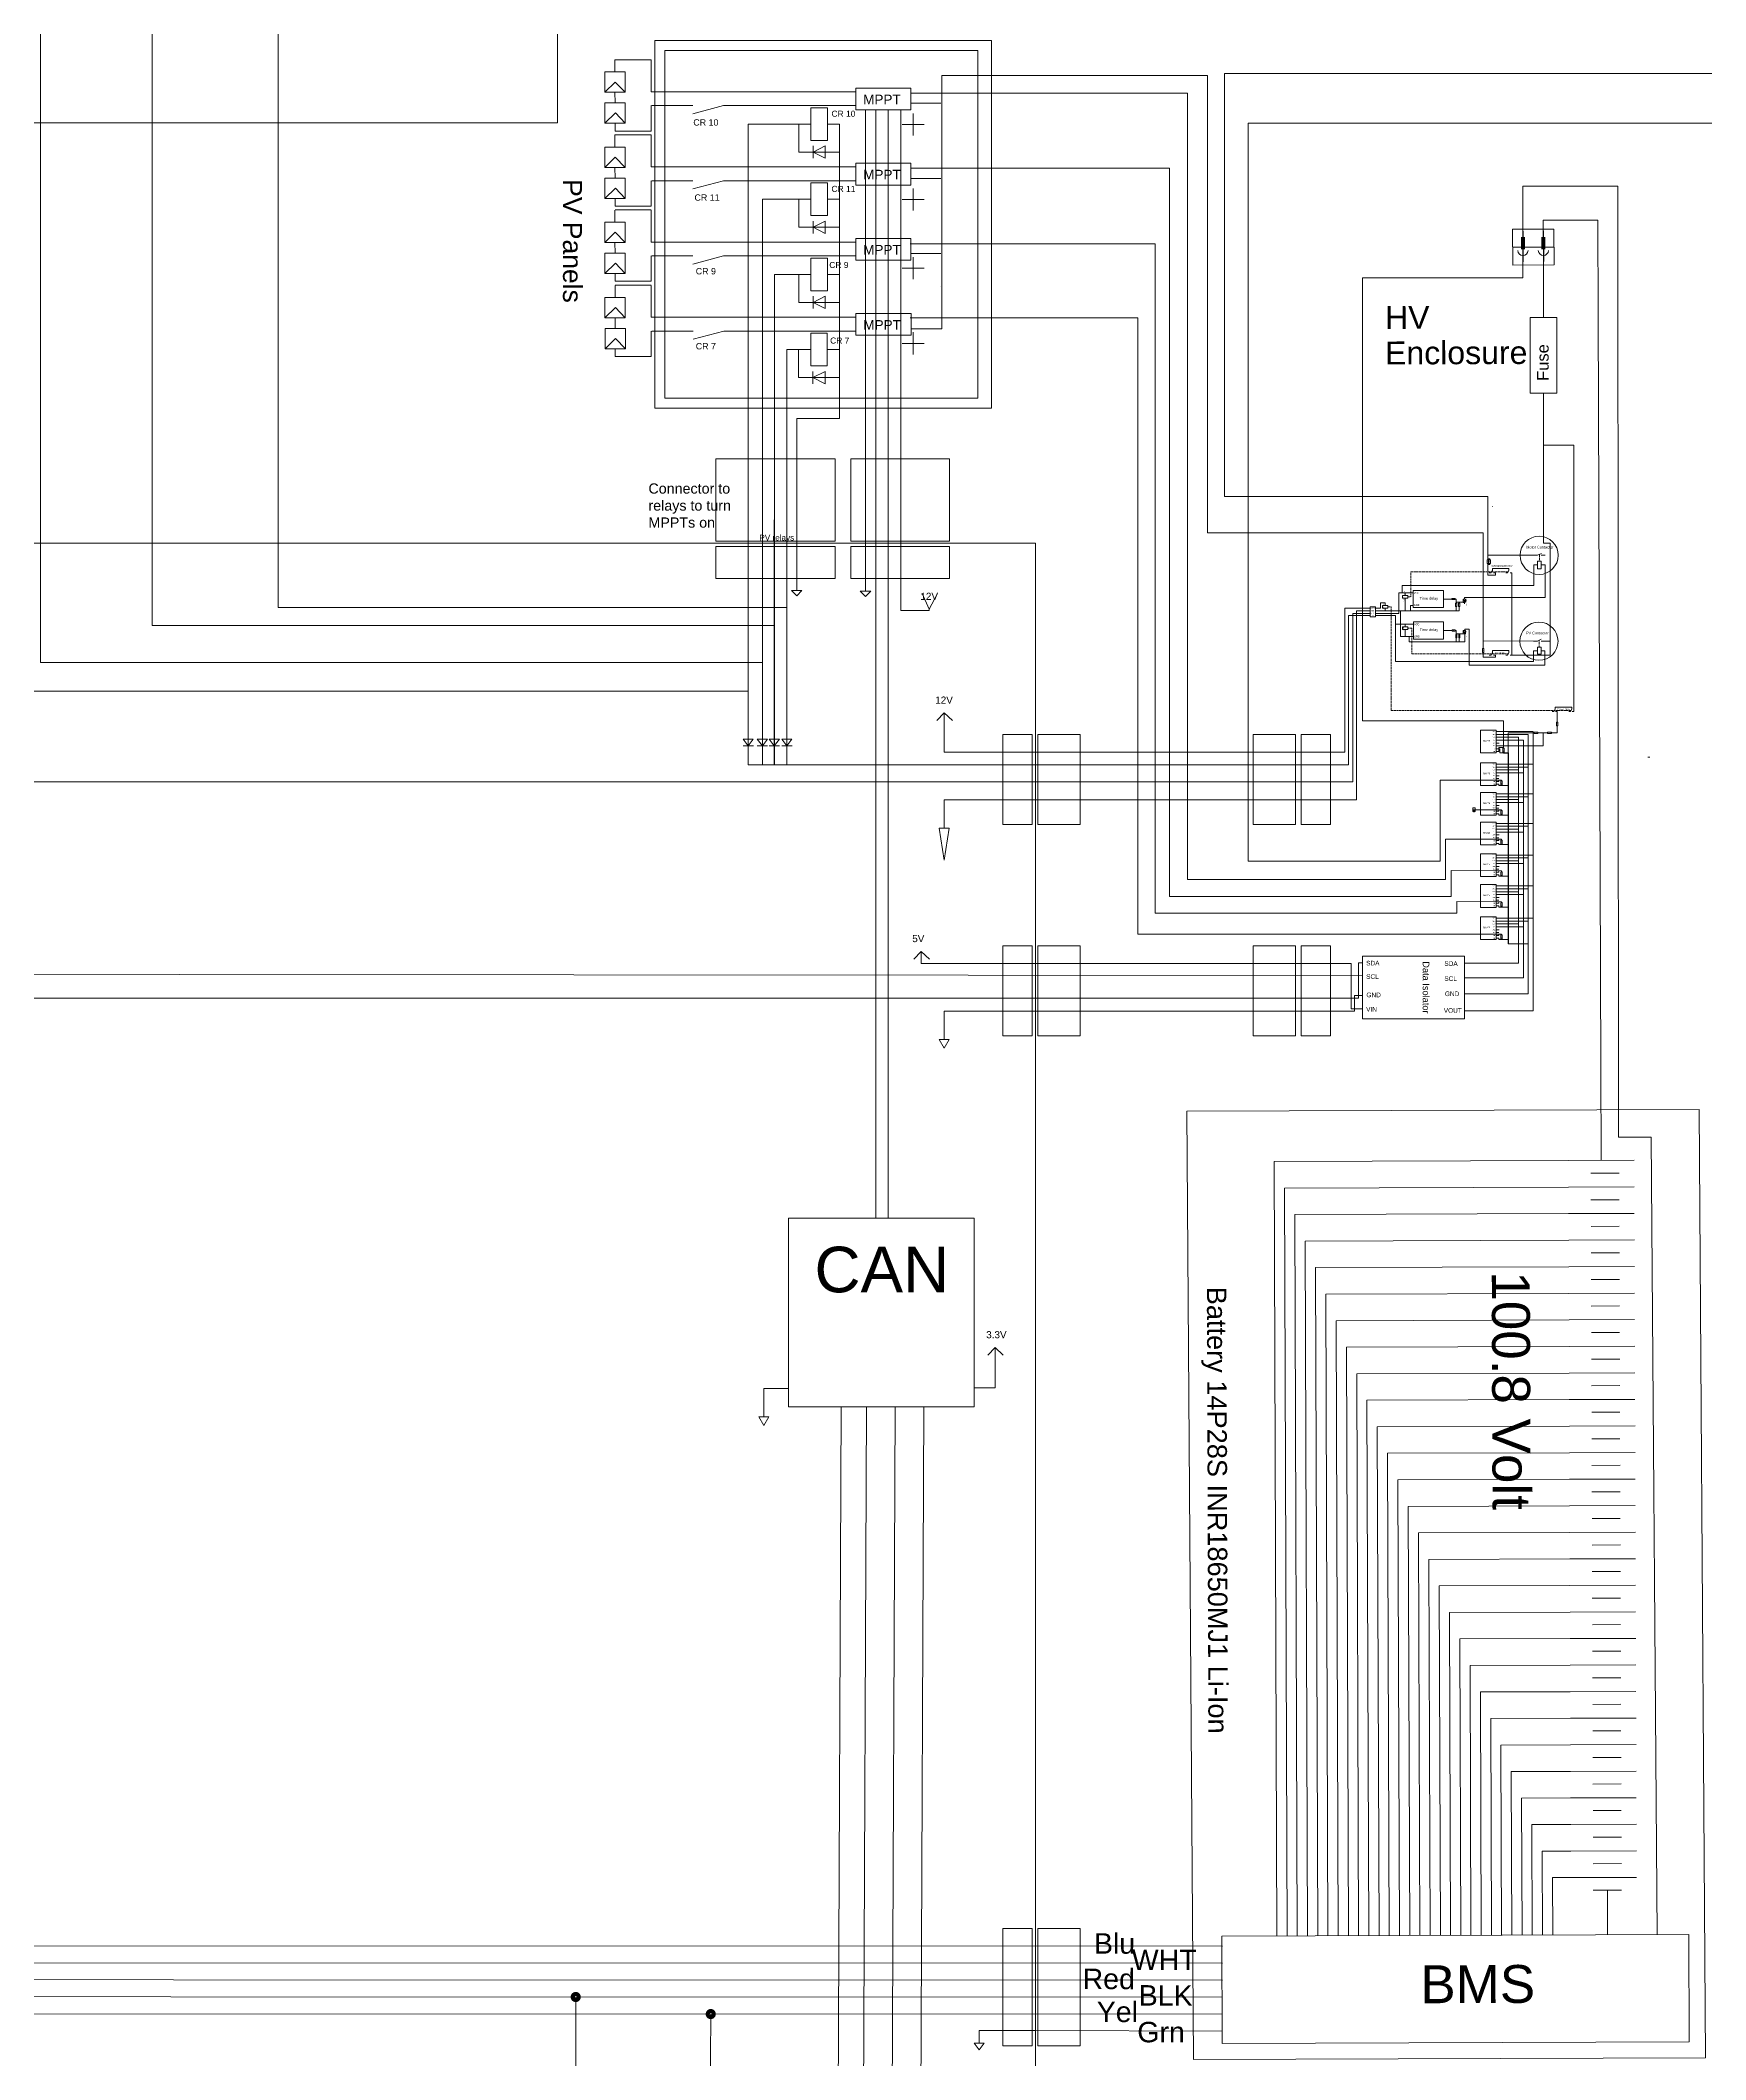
# Model space of a CAD drawing. Header units: inches. Extents: x 4541 to 19811, y -21622 to -6339.
# Drawn here: x 18863 to 19678, y -8821 to -7833 of the extents above; entities that cross this region are included whole.
import ezdxf
from ezdxf.enums import TextEntityAlignment as Align

# ---------------------------------------------------------------- set-up
doc = ezdxf.new("R2010")
doc.units = ezdxf.units.IN
doc.header["$MEASUREMENT"] = 0
doc.linetypes.add('DASHED', pattern=[0.75, 0.5, -0.25])
doc.layers.get('0').update_dxf_attribs({"lineweight": 0})
for name, color, linetype in [('CABLE1IN', 6, 'Continuous'), ('CABLE1OUT', 6, 'Continuous'), ('CABLE2IN', 6, 'Continuous'), ('CABLE2OUT', 6, 'Continuous'), ('CDESC1IN', 5, 'Continuous'), ('CDESC1OUT', 5, 'Continuous'), ('CDESC2IN', 5, 'Continuous'), ('CDESC2OUT', 5, 'Continuous'), ('COUNTER', 7, 'Continuous'), ('GROUP', 5, 'Continuous'), ('LBRK', 7, 'Continuous'), ('LOCATION', 5, 'Continuous'), ('PREFIX', 7, 'Continuous'), ('SNA', 7, 'Continuous'), ('TPOL', 1, 'Continuous'), ('ZONE', 5, 'Continuous')]:
    doc.layers.add(name, color=color, linetype=linetype)
doc.styles.add('GROUP', font='ISOCP.shx', dxfattribs={"height": 2.5})
doc.styles.add('LOCATION', font='ISOCP.shx', dxfattribs={"height": 2.5})
doc.styles.add('PINS', font='ISOCP.shx', dxfattribs={"height": 2.5})
doc.styles.get("Standard").update_dxf_attribs({"font": 'arial.ttf'})
doc.styles.add('SYMBOL', font='ISOCP.shx', dxfattribs={"height": 2.5})
doc.styles.add('TERMINAL', font='ISOCP.shx', dxfattribs={"height": 2.5})
doc.styles.add('ZONE', font='ISOCP.shx', dxfattribs={"height": 2.5})

# ---------------------------------------------------------------- blocks, each defined once
blk = doc.blocks.new('IEC_PLSK')
for p, q in [((0, -1.5), (0, 0)), ((0, -7.5), (0, -6))]:
    blk.add_line(p, q)
at = {"const_width": 1}
blk.add_lwpolyline([(0, -4.5), (0, -1.5)], dxfattribs=at)
blk.add_arc((0, -4.75), 1.25, 180, 0)
at = {"layer": 'LBRK'}
blk.add_line((0, 0), (0, -7.5), dxfattribs=at)
at = {"layer": 'CABLE1IN', "style": 'TERMINAL'}
blk.add_attdef('CABLE1IN', (-1, 4.5), '', height=2.5, rotation=90, dxfattribs=at)
at = {"layer": 'CABLE1OUT', "style": 'TERMINAL'}
blk.add_attdef('CABLE1OUT', text='', height=2.5, rotation=90, dxfattribs=at).set_placement((-1, -10.11), align=Align.RIGHT)
at = {"layer": 'CABLE2IN', "style": 'TERMINAL'}
blk.add_attdef('CABLE2IN', text='', height=2.5, rotation=90, dxfattribs=at).set_placement((1, 4.5), align=Align.TOP_LEFT)
at = {"layer": 'CABLE2OUT', "style": 'TERMINAL'}
blk.add_attdef('CABLE2OUT', text='', height=2.5, rotation=90, dxfattribs=at).set_placement((1, -10.11), align=Align.TOP_RIGHT)
at = {"layer": 'CDESC1IN', "style": 'SYMBOL', "flags": 1}
blk.add_attdef('CDESC1IN', (0.81, 2.55), '', height=2.5, dxfattribs=at)
at = {"layer": 'CDESC1OUT', "style": 'SYMBOL', "flags": 1}
blk.add_attdef('CDESC1OUT', (1.05, -10.11), '', height=2.5, dxfattribs=at)
at = {"layer": 'CDESC2IN', "style": 'SYMBOL', "flags": 1}
blk.add_attdef('CDESC2IN', text='', height=2.5, dxfattribs=at).set_placement((-1.17, 2.28), align=Align.RIGHT)
at = {"layer": 'CDESC2OUT', "style": 'SYMBOL', "flags": 1}
blk.add_attdef('CDESC2OUT', text='', height=2.5, dxfattribs=at).set_placement((-0.59, -10.35), align=Align.RIGHT)
at = {"layer": 'COUNTER', "style": 'SYMBOL', "flags": 9}
blk.add_attdef('COUNTER', (0, 0), '', height=2.5, dxfattribs=at)
at = {"layer": 'GROUP', "style": 'GROUP'}
blk.add_attdef('GROUP', (0.19, 3.25), '', height=2.5, dxfattribs=at)
at = {"layer": 'LOCATION', "style": 'LOCATION', "flags": 9}
blk.add_attdef('LOCATION', (0, 0), '', height=2.5, dxfattribs=at)
at = {"layer": 'PREFIX', "style": 'TERMINAL'}
blk.add_attdef('PREFIX', text='', height=2.5, dxfattribs=at).set_placement((-1.37, -3.75), align=Align.RIGHT)
at = {"layer": 'SNA', "style": 'SYMBOL', "flags": 1}
blk.add_attdef('SNA', (-1, 0.5), '', height=2.5, rotation=90, dxfattribs=at)
at = {"layer": 'TPOL', "style": 'PINS', "flags": 8}
for tag, p in [('CN1', (0, 0)), ('CN2', (0, -7.5))]:
    blk.add_attdef(tag, p, '', height=0.02, dxfattribs=at)
at = {"layer": 'ZONE', "style": 'ZONE', "flags": 9}
blk.add_attdef('ZONE', (0, 0), '', height=2.5, dxfattribs=at)

msp = doc.modelspace()

# ---------------------------------------------------------------- linework, layer by layer
at = {"ltscale": 5}
for p, q in [((19143.99, -7848.29), (19143.99, -7842.3)), ((19143.99, -7842.3), (19161.73, -7842.3)), ((19161.73, -7842.3), (19161.74, -7858.01)), ((19288.89, -7858.64), (19310.48, -7858.64)), ((19295.34, -7873.98), (19284.55, -7873.98)), ((19289.95, -7879.38), (19289.95, -7868.59)), ((19143.99, -7885.08), (19143.99, -7879.09)), ((19143.99, -7879.09), (19161.73, -7879.09)), ((19161.73, -7879.09), (19161.74, -7894.8)), ((19288.89, -7895.43), (19310.48, -7895.43)), ((19289.95, -7916.17), (19289.95, -7905.37)), ((19295.34, -7910.77), (19284.55, -7910.77)), ((19253.95, -7924.33), (19253.95, -7928.02)), ((19288.43, -7932.42), (19288.89, -7932.42)), ((19288.43, -7932.42), (19311.01, -7932.42)), ((19295.41, -7944.36), (19284.62, -7944.36)), ((19290.02, -7949.76), (19290.02, -7938.97)), ((19303.54, -7953.41), (19303.54, -7953.41)), ((19288.43, -7968.72), (19288.96, -7968.72)), ((19290.02, -7986.55), (19290.02, -7975.76)), ((19295.41, -7981.15), (19284.62, -7981.15)), ((19253.88, -7997.91), (19253.88, -8001.6)), ((19209.22, -8178.24), (19206.75, -8174.91)), ((19211.69, -8174.91), (19206.75, -8174.91)), ((19209.22, -8178.24), (19211.69, -8174.91)), ((19228.17, -8178.24), (19225.69, -8174.91)), ((19230.64, -8174.91), (19225.69, -8174.91)), ((19228.17, -8178.24), (19230.64, -8174.91)), ((19651.13, -8369.68), (19635.11, -8369.74)), ((19610.67, -8381.19), (19466.67, -8381.69)), ((19466.67, -8381.69), (19467.97, -8760.79)), ((19642.81, -8381.08), (19610.67, -8381.19)), ((19635.44, -8387.36), (19621.62, -8387.4)), ((19610.72, -8394.19), (19471.72, -8394.67)), ((19471.72, -8394.67), (19472.97, -8760.77)), ((19642.85, -8394.08), (19610.72, -8394.19)), ((19635.49, -8400.35), (19621.67, -8400.4)), ((19610.76, -8407.19), (19476.76, -8407.65)), ((19476.76, -8407.65), (19477.97, -8760.76)), ((19642.9, -8407.08), (19610.76, -8407.19)), ((19610.81, -8420.19), (19481.81, -8420.64)), ((19481.81, -8420.64), (19482.97, -8760.74)), ((19642.94, -8420.08), (19610.81, -8420.19)), ((19635.53, -8413.35), (19621.71, -8413.4)), ((19635.57, -8426.35), (19621.76, -8426.4)), ((19610.85, -8433.19), (19486.85, -8433.62)), ((19486.85, -8433.62), (19487.97, -8760.72)), ((19642.98, -8433.08), (19610.85, -8433.19)), ((19635.62, -8439.35), (19621.8, -8439.4)), ((19610.9, -8446.19), (19491.9, -8446.6)), ((19491.9, -8446.6), (19492.97, -8760.7)), ((19643.03, -8446.08), (19610.9, -8446.19)), ((19610.94, -8459.19), (19496.94, -8459.58)), ((19496.94, -8459.58), (19497.97, -8760.69)), ((19643.07, -8459.08), (19610.94, -8459.19)), ((19635.66, -8452.35), (19621.85, -8452.4)), ((19635.71, -8465.35), (19621.89, -8465.4)), ((19610.99, -8472.19), (19501.99, -8472.57)), ((19501.99, -8472.57), (19502.97, -8760.67)), ((19643.12, -8472.08), (19610.99, -8472.19)), ((19635.75, -8478.35), (19621.94, -8478.4)), ((19611.03, -8485.19), (19507.03, -8485.55)), ((19507.03, -8485.55), (19507.97, -8760.65)), ((19643.16, -8485.08), (19611.03, -8485.19)), ((19611.08, -8498.19), (19512.07, -8498.53)), ((19512.07, -8498.53), (19512.97, -8760.64)), ((19643.21, -8498.08), (19611.08, -8498.19)), ((19635.8, -8491.35), (19621.98, -8491.4)), ((19635.84, -8504.35), (19622.03, -8504.4)), ((19611.12, -8511.19), (19517.12, -8511.52)), ((19517.12, -8511.52), (19517.97, -8760.62)), ((19643.25, -8511.08), (19611.12, -8511.19)), ((19635.89, -8517.35), (19622.07, -8517.4)), ((19611.16, -8524.19), (19522.16, -8524.5)), ((19522.16, -8524.5), (19522.97, -8760.6)), ((19643.3, -8524.08), (19611.16, -8524.19)), ((19611.21, -8537.19), (19527.21, -8537.48)), ((19527.21, -8537.48), (19527.97, -8760.58)), ((19643.34, -8537.08), (19611.21, -8537.19)), ((19635.93, -8530.35), (19622.12, -8530.4)), ((19643.39, -8550.08), (19611.25, -8550.19)), ((19635.98, -8543.35), (19622.16, -8543.4)), ((19611.25, -8550.19), (19532.25, -8550.46)), ((19532.25, -8550.46), (19532.97, -8760.57)), ((19636.02, -8556.35), (19622.2, -8556.4)), ((19611.3, -8563.19), (19537.3, -8563.45)), ((19537.3, -8563.45), (19537.97, -8760.55)), ((19643.43, -8563.08), (19611.3, -8563.19)), ((19636.07, -8569.35), (19622.25, -8569.4)), ((19611.34, -8576.19), (19542.34, -8576.43)), ((19542.34, -8576.43), (19542.97, -8760.53)), ((19643.48, -8576.08), (19611.34, -8576.19)), ((19611.39, -8589.19), (19547.39, -8589.41)), ((19547.39, -8589.41), (19547.97, -8760.52)), ((19643.52, -8589.08), (19611.39, -8589.19)), ((19636.11, -8582.35), (19622.29, -8582.4)), ((19636.15, -8595.35), (19622.34, -8595.4)), ((19611.43, -8602.19), (19552.43, -8602.39)), ((19552.43, -8602.39), (19552.97, -8760.5)), ((19643.56, -8602.08), (19611.43, -8602.19)), ((19636.2, -8608.35), (19622.38, -8608.4)), ((19611.48, -8615.19), (19557.48, -8615.38)), ((19557.48, -8615.38), (19557.97, -8760.48)), ((19643.61, -8615.08), (19611.48, -8615.19)), ((19611.52, -8628.19), (19562.52, -8628.36)), ((19562.52, -8628.36), (19562.97, -8760.46)), ((19643.65, -8628.08), (19611.52, -8628.19)), ((19636.24, -8621.35), (19622.43, -8621.4)), ((19636.29, -8634.35), (19622.47, -8634.4)), ((19611.57, -8641.19), (19567.56, -8641.34)), ((19567.56, -8641.34), (19567.97, -8760.45)), ((19643.7, -8641.08), (19611.57, -8641.19)), ((19636.33, -8647.35), (19622.52, -8647.4)), ((19611.61, -8654.19), (19572.61, -8654.33)), ((19572.61, -8654.33), (19572.97, -8760.43)), ((19643.74, -8654.08), (19611.61, -8654.19)), ((19611.66, -8667.19), (19577.65, -8667.31)), ((19577.65, -8667.31), (19577.97, -8760.41)), ((19643.79, -8667.08), (19611.66, -8667.19)), ((19636.38, -8660.35), (19622.56, -8660.4)), ((19636.42, -8673.35), (19622.61, -8673.4)), ((19611.7, -8680.19), (19582.7, -8680.29)), ((19582.7, -8680.29), (19582.97, -8760.4)), ((19643.83, -8680.08), (19611.7, -8680.19)), ((19636.47, -8686.35), (19622.65, -8686.4)), ((19611.74, -8693.19), (19587.74, -8693.27)), ((19587.74, -8693.27), (19587.97, -8760.38)), ((19643.88, -8693.08), (19611.74, -8693.19)), ((19611.79, -8706.19), (19592.79, -8706.26)), ((19592.79, -8706.26), (19592.97, -8760.36)), ((19643.92, -8706.08), (19611.79, -8706.19)), ((19636.51, -8699.35), (19622.7, -8699.4)), ((19636.56, -8712.35), (19622.74, -8712.4)), ((19611.83, -8719.19), (19597.83, -8719.24)), ((19597.83, -8719.24), (19597.97, -8760.34)), ((19643.97, -8719.08), (19611.83, -8719.19)), ((19636.6, -8725.35), (19622.78, -8725.4)), ((19611.88, -8732.19), (19602.88, -8732.22)), ((19602.88, -8732.22), (19602.97, -8760.33)), ((19644.01, -8732.08), (19611.88, -8732.19)), ((19636.65, -8738.35), (19622.83, -8738.4)), ((19629.74, -8738.38), (19629.81, -8760.24))]:
    msp.add_line(p, q, dxfattribs=at)
for p, q in [((19144.05, -7842.3), (19161.73, -7842.3)), ((19144.15, -7853.22), (19139.03, -7858.27)), ((19148.95, -7858.27), (19144.15, -7853.22)), ((19161.74, -7858.01), (19261.91, -7858.01)), ((19143.99, -7858.27), (19144.07, -7863.45)), ((19161.74, -7877.22), (19161.74, -7864.79)), ((19161.99, -7864.76), (19182.2, -7864.76)), ((19197.2, -7864.76), (19182.2, -7868.76)), ((19197.2, -7864.76), (19261.91, -7864.76)), ((19239.95, -7865.84), (19239.95, -7881.84)), ((19247.95, -7865.84), (19239.95, -7865.84)), ((19247.95, -7881.84), (19247.95, -7865.84)), ((19271.76, -7866.85), (19271.76, -8409.39)), ((19277.74, -7866.85), (19277.74, -8409.39)), ((19144.22, -7868.37), (19139.11, -7873.42)), ((19144.07, -7873.42), (19144.07, -7877.22)), ((19144.07, -7877.22), (19161.74, -7877.22)), ((19149.02, -7873.42), (19144.22, -7868.37)), ((19209.22, -8083.7), (19209.22, -7873.84)), ((19209.22, -7873.84), (19239.95, -7873.84)), ((19233.95, -7887.54), (19233.95, -7873.84)), ((19144.05, -7879.09), (19161.73, -7879.09)), ((19253.95, -7887.54), (19233.95, -7887.54)), ((19239.95, -7881.84), (19247.95, -7881.84)), ((19246.95, -7884.54), (19240.95, -7887.54)), ((19240.95, -7890.54), (19240.95, -7884.54)), ((19240.95, -7887.54), (19246.95, -7890.54)), ((19246.95, -7890.54), (19246.95, -7884.54)), ((19144.15, -7890), (19139.03, -7895.05)), ((19143.99, -7895.05), (19144.07, -7900.24)), ((19148.95, -7895.05), (19144.15, -7890)), ((19161.74, -7894.8), (19261.91, -7894.8)), ((19144.22, -7905.16), (19139.11, -7910.21)), ((19149.02, -7910.21), (19144.22, -7905.16)), ((19161.74, -7914), (19161.74, -7901.58)), ((19161.99, -7901.54), (19182.2, -7901.54)), ((19197.2, -7901.54), (19182.2, -7905.54)), ((19197.2, -7901.54), (19261.91, -7901.54)), ((19239.95, -7902.63), (19239.95, -7918.63)), ((19247.95, -7902.63), (19239.95, -7902.63)), ((19247.95, -7918.63), (19247.95, -7902.63)), ((19143.99, -7921.86), (19143.99, -7915.99)), ((19144.05, -7915.87), (19161.73, -7915.87)), ((19144.07, -7910.21), (19144.07, -7914)), ((19144.07, -7914), (19161.74, -7914)), ((19161.74, -7915.99), (19161.74, -7931.59)), ((19233.95, -7924.33), (19233.95, -7910.63)), ((19144.15, -7926.79), (19139.04, -7931.84)), ((19148.95, -7931.84), (19144.15, -7926.79)), ((19253.95, -7924.33), (19233.95, -7924.33)), ((19239.95, -7918.63), (19247.95, -7918.63)), ((19246.95, -7921.33), (19240.95, -7924.33)), ((19240.95, -7927.33), (19240.95, -7921.33)), ((19240.95, -7924.33), (19246.95, -7927.33)), ((19246.95, -7927.33), (19246.95, -7921.33)), ((19598.36, -7926.14), (19598.34, -7920.8)), ((19143.99, -7931.84), (19144.07, -7937.02)), ((19161.74, -7931.59), (19261.92, -7931.59)), ((19603.61, -7934.03), (19583.34, -7934.09)), ((19144.22, -7941.94), (19139.11, -7946.99)), ((19144.07, -7946.99), (19144.07, -7950.79)), ((19149.02, -7946.99), (19144.22, -7941.94)), ((19161.74, -7950.79), (19161.74, -7938.36)), ((19161.99, -7938.33), (19182.2, -7938.33)), ((19197.2, -7938.33), (19182.2, -7942.33)), ((19197.2, -7938.33), (19261.92, -7938.33)), ((19239.95, -7939.41), (19239.95, -7955.41)), ((19247.95, -7939.41), (19239.95, -7939.41)), ((19247.95, -7955.41), (19247.95, -7939.41)), ((19598.41, -7941.14), (19598.43, -7945.82)), ((19144.06, -7958.66), (19144.06, -7952.78)), ((19144.07, -7950.79), (19161.74, -7950.79)), ((19144.12, -7952.66), (19161.79, -7952.66)), ((19161.81, -7952.78), (19161.81, -7968.38)), ((19233.95, -7961.12), (19233.95, -7947.41)), ((19239.95, -7955.41), (19247.95, -7955.41)), ((19144.22, -7963.58), (19139.1, -7968.63)), ((19149.02, -7968.63), (19144.22, -7963.58)), ((19253.95, -7961.12), (19233.95, -7961.12)), ((19246.95, -7958.12), (19240.95, -7961.12)), ((19240.95, -7964.12), (19240.95, -7958.12)), ((19240.95, -7961.12), (19246.95, -7964.12)), ((19246.95, -7964.12), (19246.95, -7958.12)), ((19144.06, -7968.63), (19144.13, -7973.81)), ((19161.81, -7968.38), (19261.98, -7968.38)), ((19161.81, -7987.58), (19161.81, -7975.15)), ((19162.06, -7975.12), (19182.27, -7975.12)), ((19197.27, -7975.12), (19182.27, -7979.12)), ((19197.27, -7975.12), (19261.98, -7975.12)), ((19239.88, -7976.2), (19239.88, -7992.2)), ((19247.88, -7976.2), (19239.88, -7976.2)), ((19247.88, -7992.2), (19247.88, -7976.2)), ((19288.96, -7968.72), (19311.01, -7968.72)), ((19144.29, -7978.74), (19139.18, -7983.79)), ((19144.13, -7983.79), (19144.13, -7987.58)), ((19149.09, -7983.79), (19144.29, -7978.74)), ((19228.19, -7984.2), (19233.88, -7984.2)), ((19228.19, -8083.7), (19228.19, -7984.2)), ((19233.88, -7984.2), (19239.88, -7984.2)), ((19233.88, -7997.91), (19233.88, -7984.2)), ((19144.13, -7987.58), (19161.81, -7987.58)), ((19239.88, -7992.2), (19247.88, -7992.2)), ((19246.88, -7994.91), (19240.88, -7997.91)), ((19240.88, -8000.91), (19240.88, -7994.91)), ((19246.88, -8000.91), (19246.88, -7994.91)), ((19253.88, -7997.91), (19233.88, -7997.91)), ((19240.88, -7997.91), (19246.88, -8000.91)), ((19573.51, -8061.06), (19573.51, -8061.16)), ((19209.22, -8151.43), (19209.22, -8083.7)), ((19597.38, -8084.9), (19599.24, -8084.9)), ((19573.97, -8093.54), (19574.89, -8093.54)), ((19582.08, -8093.53), (19583.03, -8093.53)), ((19583.03, -8093.53), (19583.03, -8133.76)), ((19549.51, -8106.33), (19553.64, -8106.33)), ((18917.49, -8119.22), (19221.94, -8119.22)), ((19534.76, -8118.64), (19530.8, -8118.64)), ((19549.56, -8121.72), (19553.69, -8121.72)), ((19573.97, -8133.77), (19574.89, -8133.77)), ((19582.08, -8133.76), (19583.03, -8133.76)), ((19597.27, -8126.95), (19599.13, -8126.95)), ((18862.81, -8137.37), (19216.18, -8137.37)), ((19604.25, -8161.4), (19605.17, -8161.4)), ((19612.46, -8161.4), (19613.38, -8161.4)), ((19575.31, -8171.21), (19576.69, -8171.21)), ((19575.31, -8172.6), (19576.67, -8172.6)), ((19575.31, -8174), (19576.67, -8174)), ((19575.31, -8175.42), (19576.68, -8175.42)), ((19575.31, -8176.8), (19576.71, -8176.8)), ((19575.31, -8178.18), (19576.67, -8178.18)), ((19575.31, -8179.6), (19577.16, -8179.6)), ((19575.31, -8180.99), (19576.67, -8180.99)), ((19649.51, -8183.68), (19650.46, -8183.68)), ((19209.22, -8187.49), (19478.31, -8187.49)), ((19221.94, -8187.49), (19478.31, -8187.49)), ((19228.19, -8187.49), (19478.31, -8187.49)), ((19575.31, -8187.2), (19576.69, -8187.2)), ((19575.31, -8188.59), (19576.67, -8188.59)), ((19575.31, -8189.98), (19576.67, -8189.98)), ((19575.31, -8191.41), (19576.68, -8191.41)), ((19575.31, -8192.79), (19576.71, -8192.79)), ((19575.31, -8194.17), (19576.67, -8194.17)), ((19575.31, -8195.58), (19576.67, -8195.58)), ((19575.31, -8196.96), (19576.67, -8196.96)), ((19575.31, -8201.71), (19576.69, -8201.71)), ((19575.31, -8203.1), (19576.67, -8203.1)), ((19575.31, -8204.5), (19576.67, -8204.5)), ((19575.31, -8205.92), (19576.68, -8205.92)), ((19575.31, -8207.31), (19576.71, -8207.31)), ((19575.31, -8208.69), (19576.67, -8208.69)), ((19575.31, -8210.1), (19576.67, -8210.1)), ((19575.31, -8211.48), (19576.67, -8211.48)), ((19575.31, -8216.18), (19576.69, -8216.18)), ((19575.31, -8217.57), (19576.67, -8217.57)), ((19575.31, -8218.97), (19576.67, -8218.97)), ((19575.31, -8220.39), (19576.68, -8220.39)), ((19575.31, -8221.78), (19576.71, -8221.78)), ((19575.31, -8223.16), (19576.67, -8223.16)), ((19575.31, -8224.57), (19576.67, -8224.57)), ((19575.31, -8225.94), (19576.67, -8225.94)), ((19575.31, -8231.63), (19576.69, -8231.63)), ((19575.31, -8233.02), (19576.67, -8233.02)), ((19575.31, -8234.41), (19576.67, -8234.41)), ((19575.31, -8235.84), (19576.68, -8235.84)), ((19575.31, -8237.22), (19576.71, -8237.22)), ((19575.31, -8238.6), (19576.67, -8238.6)), ((19575.31, -8240.02), (19576.67, -8240.02)), ((19575.31, -8241.39), (19576.67, -8241.39)), ((19575.31, -8246.79), (19576.69, -8246.79)), ((19575.31, -8248.18), (19576.67, -8248.18)), ((19575.31, -8249.58), (19576.67, -8249.58)), ((19575.31, -8251), (19576.68, -8251)), ((19575.31, -8252.38), (19576.71, -8252.38)), ((19575.31, -8253.76), (19576.67, -8253.76)), ((19575.31, -8255.18), (19576.67, -8255.18)), ((19575.31, -8256.55), (19576.67, -8256.55)), ((19575.31, -8262.61), (19576.69, -8262.61)), ((19575.31, -8264), (19576.67, -8264)), ((19575.31, -8265.39), (19576.67, -8265.39)), ((19575.31, -8266.82), (19576.68, -8266.82)), ((19575.31, -8268.2), (19576.71, -8268.2)), ((19575.31, -8269.58), (19576.67, -8269.58)), ((19575.31, -8270.99), (19576.67, -8270.99)), ((19575.31, -8272.37), (19576.67, -8272.37)), ((19559.73, -8284.63), (19559.73, -8284.63)), ((19559.73, -8291.76), (19559.73, -8291.76)), ((19559.73, -8299.59), (19559.73, -8299.59)), ((19559.73, -8307.92), (19559.73, -8307.92)), ((19651.13, -8369.68), (19654.06, -8760.15)), ((19254.64, -8501.77), (19251.67, -9212.43)), ((19267.07, -8501.77), (19264.11, -9212.43)), ((19281.09, -8501.77), (19278.12, -9212.43)), ((19295.1, -8501.77), (19292.13, -9212.43)), ((19124.81, -8790.65), (19124.81, -9077.67)), ((19190.89, -8799), (19188.05, -9212.2))]:
    msp.add_line(p, q)
at = {"color": 1, "ltscale": 5}
for p, q in [((19303.54, -7863.66), (19288.89, -7863.66)), ((19303.54, -7900.44), (19288.89, -7900.44)), ((19303.54, -7937.23), (19288.89, -7937.23)), ((19303.97, -7974.02), (19288.96, -7974.02))]:
    msp.add_line(p, q, dxfattribs=at)
at = {"color": 3}
for p, q in [((19247.95, -7873.84), (19253.95, -7873.84)), ((19588.36, -7926.17), (19588.28, -7904.28)), ((19247.95, -7910.63), (19253.95, -7910.63)), ((19247.95, -7947.41), (19253.95, -7947.41)), ((19247.88, -7984.2), (19253.88, -7984.2)), ((19581.2, -8181.58), (19581.2, -8171.8)), ((19581.2, -8171.8), (19593.83, -8171.8)), ((19577.85, -8194.94), (19577.85, -8195.36)), ((19577.85, -8197.56), (19577.85, -8197.26)), ((19577.85, -8197.56), (19581.2, -8197.56)), ((19577.85, -8209.45), (19564.37, -8209.45)), ((19577.85, -8212.08), (19581.2, -8212.08)), ((19577.85, -8226.55), (19581.2, -8226.55)), ((19577.85, -8242), (19581.2, -8242)), ((19577.85, -8257.16), (19581.2, -8257.16)), ((19577.85, -8272.97), (19581.2, -8272.97))]:
    msp.add_line(p, q, dxfattribs=at)
at = {"color": 3, "ltscale": 5}
for p, q in [((19253.95, -7873.84), (19253.95, -7887.54)), ((19253.95, -7887.54), (19253.95, -7910.63)), ((19253.95, -7910.63), (19253.95, -7924.33)), ((19253.95, -7947.41), (19253.95, -7928.02)), ((19253.95, -7947.41), (19253.95, -7961.12)), ((19253.88, -7984.2), (19253.95, -7964.81)), ((19253.95, -7961.12), (19253.95, -7964.81)), ((19253.88, -7984.2), (19253.88, -7997.91)), ((19253.88, -8017.99), (19253.88, -8001.6)), ((19232.95, -8037.64), (19232.95, -8017.99)), ((19232.95, -8017.99), (19253.88, -8017.99)), ((19305.09, -8234.14), (19302.62, -8218.49)), ((19307.57, -8218.49), (19302.62, -8218.49)), ((19305.09, -8234.14), (19307.57, -8218.49)), ((19305.09, -8326.22), (19302.62, -8321.96)), ((19307.57, -8321.96), (19302.62, -8321.96)), ((19305.09, -8326.22), (19307.57, -8321.96)), ((19216.9, -8510.86), (19214.43, -8506.6)), ((19219.37, -8506.6), (19214.43, -8506.6)), ((19216.9, -8510.86), (19214.43, -8506.6)), ((19219.37, -8506.6), (19214.43, -8506.6)), ((19216.9, -8510.86), (19219.37, -8506.6)), ((19216.9, -8510.86), (19219.37, -8506.6)), ((19322.24, -8816.55), (19319.78, -8813.22)), ((19324.72, -8813.23), (19319.78, -8813.22)), ((19322.24, -8816.55), (19324.72, -8813.23))]:
    msp.add_line(p, q, dxfattribs=at)
at = {"color": 7}
for p, q in [((19228.19, -8106.02), (19228.19, -8083.7)), ((19228.19, -8106.02), (19228.19, -8167.83)), ((19209.22, -8151.43), (19209.22, -8137.3)), ((19209.22, -8137.3), (19209.22, -8187.49)), ((19228.19, -8167.83), (19228.19, -8187.49)), ((19211.74, -8178.24), (19206.75, -8178.24)), ((19209.22, -8178.24), (19211.74, -8178.24)), ((19230.69, -8178.24), (19225.7, -8178.24))]:
    msp.add_line(p, q, dxfattribs=at)
at = {"color": 7, "true_color": 0xffffff}
for p, q in [((19534.71, -8103.24), (19530.76, -8103.24)), ((19564.37, -8209.55), (19564.37, -8209.45))]:
    msp.add_line(p, q, dxfattribs=at)
at = {"color": 1}
for p, q in [((19568.9, -8126.8), (19568.9, -8130.6)), ((19293.84, -8284.69), (19293.84, -8278.78))]:
    msp.add_line(p, q, dxfattribs=at)
at = {"ltscale": 5}
for points in [[(17376.52, -7236.51), (17376.52, -7314.14), (17376.52, -8798.48), (19441.3, -8799.09)], [(17382.13, -7236.51), (17382.13, -7314.14), (17382.13, -8790.15), (19441.33, -8790.75)], [(18115.82, -7255.73), (18115.82, -8765.42), (19441.41, -8765.73)]]:
    msp.add_lwpolyline(points, dxfattribs=at)
at = {"color": 1, "ltscale": 5}
for points in [[(17387.73, -7236.51), (17387.73, -7314.14), (17387.73, -8781.83), (19441.36, -8782.41)], [(19598.34, -7920.8), (19624.99, -7920.8), (19626.74, -8381.14)]]:
    msp.add_lwpolyline(points, dxfattribs=at)
for points in [[(19441.38, -8774.07), (18098.61, -8773.74), (18098.61, -7255.73)], [(18758.16, -7393.12), (18758.16, -8195.75), (19505.15, -8195.75), (19505.15, -8113.36), (19513.56, -8113.36)], [(18807.26, -7393.12), (18807.26, -8151.43), (19209.22, -8151.43), (19209.22, -8187.49), (19503.05, -8187.49), (19503.05, -8114.45), (19513.56, -8114.45), (19503.05, -8114.45), (19503.05, -8187.49), (19209.22, -8187.49), (19209.22, -7873.84), (19239.95, -7873.84)], [(18862.81, -7393.61), (18862.81, -8137.37), (19216.18, -8137.37), (19216.18, -8187.49), (19503.05, -8187.49), (19503.05, -8114.45), (19513.56, -8114.45), (19503.05, -8114.45)], [(18862.81, -7393.61), (18862.81, -8137.37), (19216.18, -8137.37), (19216.18, -8187.49), (19503.05, -8187.49), (19503.05, -8114.45), (19513.56, -8114.45), (19503.05, -8114.45), (19503.05, -8187.49), (19216.18, -8187.49), (19216.18, -7910.63), (19239.95, -7910.63)], [(18917.49, -7394.1), (18917.49, -8119.22), (19222.04, -8119.21), (19222.04, -7947.41), (19239.95, -7947.41), (19222.04, -7947.41), (19221.94, -8187.49), (19503.05, -8187.49), (19503.05, -8114.45), (19513.56, -8114.45)], [(18979.21, -7394.1), (18979.21, -8110.53), (19228.19, -8110.53)], [(18979.21, -7394.1), (18979.21, -8110.53), (19228.19, -8110.53), (19228.19, -7984.2), (19239.88, -7984.2), (19228.19, -7984.2), (19228.2, -8187.49), (19503.05, -8187.49), (19503.05, -8114.45), (19513.56, -8114.45)], [(18807.26, -7409.95), (18807.26, -8151.43), (19209.22, -8151.43)], [(19513.56, -8114.45), (19503.05, -8114.45), (19503.05, -8187.49), (19216.18, -8187.49), (19216.17, -7910.63), (19239.95, -7910.63)], [(19239.95, -7947.41), (19222.04, -7947.41), (19222.04, -8187.49), (19478.31, -8187.49)], [(19571.17, -8084.9), (19571.17, -8087.07), (19571.17, -8086.61), (19572.12, -8086.61), (19572.12, -8087.07)], [(19593.68, -8084.9), (19595.58, -8084.9), (19597.43, -8083.96)], [(19529.23, -8103.24), (19529.23, -8099.74), (19593.69, -8099.74), (19593.69, -8089.6)], [(19571.17, -8088.97), (19571.17, -8089.34), (19572.12, -8089.34), (19572.12, -8088.97)], [(19571.17, -8089.34), (19571.17, -8094.69), (19574.89, -8094.69), (19574.89, -8093.54)], [(19571.92, -8093.55), (19572.76, -8093.55), (19573.44, -8092.39), (19573.44, -8091.34), (19581.53, -8091.34), (19581.53, -8092.41), (19580.88, -8093.54), (19580.03, -8093.54)], [(19593.69, -8089.6), (19595.55, -8089.6), (19595.55, -8087.77), (19597.39, -8087.77), (19597.39, -8091.49), (19595.58, -8091.49), (19595.55, -8089.6), (19595.58, -8091.49), (19597.39, -8091.49), (19597.39, -8089.6), (19599.24, -8089.6)], [(19516.28, -8113.36), (19527.7, -8113.36), (19527.7, -8103.24), (19530.76, -8103.24)], [(19530.76, -8103.24), (19530.76, -8104.54), (19532.03, -8104.54), (19532.03, -8105.82), (19529.44, -8105.82), (19529.44, -8104.56), (19530.76, -8104.54), (19529.44, -8104.56), (19529.44, -8105.82), (19530.76, -8105.82), (19530.76, -8107.11)], [(19516.28, -8110.8), (19518.63, -8110.8), (19518.63, -8108.24), (19520.97, -8108.24)], [(19516.28, -8114.38), (19525.94, -8114.38), (19525.94, -8118.64), (19530.8, -8118.64)], [(19520.97, -8108.24), (19520.97, -8109.54), (19522.24, -8109.54), (19522.24, -8110.82), (19519.65, -8110.82), (19519.65, -8109.55), (19520.97, -8109.54), (19519.65, -8109.55), (19519.65, -8110.82), (19520.97, -8110.82), (19520.97, -8112.1)], [(19555.23, -8106.33), (19555.74, -8106.33), (19555.74, -8108.34)], [(19557.21, -8108.34), (19557.21, -8107.93), (19555.74, -8107.93)], [(19557.21, -8107.93), (19558.3, -8107.93)], [(19558.3, -8107.93), (19559.06, -8107.93), (19559.06, -8106.37)], [(19559.84, -8105.62), (19559.84, -8106.38), (19559.29, -8106.38), (19559.29, -8106.17), (19559.29, -8106.38), (19559.29, -8106.6), (19559.29, -8106.38), (19559.84, -8106.38), (19560.23, -8106.38), (19560.23, -8106.99), (19560.08, -8106.99), (19559.99, -8107.08), (19560.08, -8106.99), (19560.23, -8106.99), (19560.38, -8106.99), (19560.45, -8106.92), (19560.38, -8106.99), (19560.23, -8106.99), (19560.08, -8107.23), (19560.37, -8107.23), (19560.23, -8106.99), (19560.37, -8107.23), (19560.23, -8107.23), (19560.23, -8107.93), (19559.84, -8107.93), (19559.84, -8107.15), (19559.7, -8107.15), (19559.7, -8106.91), (19559.37, -8107.15), (19559.7, -8107.4), (19559.7, -8107.15), (19559.7, -8107.4), (19559.37, -8107.15), (19559.37, -8107.15), (19559.37, -8106.89), (19559.37, -8107.15), (19559.37, -8107.42), (19559.37, -8107.15), (19559.7, -8107.4), (19559.7, -8107.15), (19559.84, -8107.15), (19559.84, -8107.93), (19559.29, -8107.93), (19559.29, -8107.72), (19559.29, -8108.15), (19559.29, -8107.94), (19559.29, -8107.93), (19559.84, -8107.93), (19559.84, -8108.7)], [(19525.94, -8118.64), (19525.94, -8136.89), (19593.58, -8136.89), (19593.58, -8131.65)], [(19530.8, -8118.64), (19530.8, -8119.94), (19532.08, -8119.94), (19532.08, -8121.22), (19529.49, -8121.22), (19529.49, -8119.95), (19530.8, -8119.94), (19529.49, -8119.95), (19529.49, -8121.22), (19530.8, -8121.22), (19530.8, -8122.5)], [(19555.28, -8121.72), (19555.79, -8121.72), (19555.79, -8123.73)], [(19557.25, -8123.73), (19557.25, -8123.32), (19555.79, -8123.32)], [(19557.25, -8123.32), (19558.35, -8123.32)], [(19558.35, -8123.32), (19559.11, -8123.32), (19559.11, -8121.76)], [(19559.89, -8121.02), (19559.89, -8121.77), (19559.34, -8121.77), (19559.34, -8121.57), (19559.34, -8121.77), (19559.34, -8121.99), (19559.34, -8121.77), (19559.89, -8121.77), (19560.28, -8121.77), (19560.28, -8122.39), (19560.12, -8122.39), (19560.03, -8122.48), (19560.12, -8122.39), (19560.28, -8122.39), (19560.43, -8122.39), (19560.5, -8122.31), (19560.43, -8122.39), (19560.28, -8122.39), (19560.13, -8122.63), (19560.42, -8122.63), (19560.28, -8122.39), (19560.42, -8122.63), (19560.27, -8122.63), (19560.27, -8123.32), (19559.89, -8123.32), (19559.89, -8122.55), (19559.75, -8122.55), (19559.75, -8122.31), (19559.42, -8122.54), (19559.75, -8122.79), (19559.75, -8122.55), (19559.75, -8122.79), (19559.42, -8122.54), (19559.42, -8122.54), (19559.42, -8122.29), (19559.42, -8122.54), (19559.42, -8122.81), (19559.42, -8122.54), (19559.75, -8122.79), (19559.75, -8122.55), (19559.89, -8122.55), (19559.89, -8123.32), (19559.34, -8123.32), (19559.34, -8123.11), (19559.34, -8123.55), (19559.34, -8123.33), (19559.34, -8123.32), (19559.89, -8123.32), (19559.89, -8124.1)], [(19568.9, -8132.5), (19568.9, -8134.78), (19574.89, -8134.78), (19574.89, -8133.77)], [(19571.92, -8133.77), (19572.76, -8133.77), (19573.44, -8132.61), (19573.44, -8131.56), (19581.53, -8131.56), (19581.53, -8132.64), (19580.88, -8133.77), (19580.03, -8133.77)], [(19601.79, -8126.95), (19601.79, -8133.76), (19583.03, -8133.76)], [(19593.57, -8126.96), (19595.47, -8126.96), (19597.32, -8126.02)], [(19593.58, -8131.65), (19595.44, -8131.65), (19595.44, -8129.82), (19597.28, -8129.82), (19597.28, -8133.24), (19595.46, -8133.24), (19595.44, -8131.65), (19595.46, -8133.24), (19597.28, -8133.24), (19597.28, -8131.65), (19599.13, -8131.65)], [(18807.26, -8151.43), (19209.22, -8151.43)], [(19602.7, -8161.4), (19603.54, -8161.4), (19604.22, -8160.24), (19604.22, -8159.19), (19612.31, -8159.19), (19612.31, -8160.27), (19611.66, -8161.4), (19610.81, -8161.4)], [(19605.17, -8161.4), (19605.17, -8166.54)], [(19575.31, -8265.39), (19586.28, -8265.39), (19586.29, -8275.11), (19586.28, -8265.39), (19586.28, -8249.58), (19575.31, -8249.58), (19586.28, -8249.58), (19586.28, -8234.41), (19575.31, -8234.41), (19586.28, -8234.41), (19586.28, -8218.97), (19575.31, -8218.97), (19586.28, -8218.97), (19586.28, -8204.5), (19575.31, -8204.5), (19586.28, -8204.5), (19586.28, -8189.98), (19575.31, -8189.98), (19586.28, -8189.98), (19586.28, -8174), (19575.31, -8174)], [(19576.67, -8178.18), (19598.35, -8178.18), (19598.35, -8171.8), (19595.74, -8171.8), (19598.35, -8171.8), (19600.38, -8171.8)], [(19605.17, -8168.45), (19605.17, -8171.8), (19602.29, -8171.8)], [(19206.75, -8174.91), (19211.69, -8174.91), (19209.22, -8178.24), (19206.75, -8174.91)], [(19206.75, -8178.24), (19211.74, -8178.24)], [(19213.68, -8174.91), (19218.62, -8174.91), (19216.15, -8178.24), (19213.68, -8174.91)], [(19213.68, -8178.24), (19218.67, -8178.24)], [(19219.54, -8174.91), (19224.48, -8174.91), (19222.01, -8178.24), (19219.54, -8174.91)], [(19219.54, -8178.24), (19224.54, -8178.24)], [(19576.67, -8180.99), (19576.67, -8178.95), (19578.82, -8178.95)], [(19576.68, -8266.82), (19588.64, -8266.82), (19588.64, -8275.11), (19588.64, -8266.82), (19588.64, -8251), (19576.68, -8251), (19588.64, -8251), (19588.64, -8235.84), (19576.68, -8235.84), (19588.64, -8235.84), (19588.64, -8220.39), (19576.68, -8220.39), (19588.64, -8220.39), (19588.64, -8205.92), (19576.68, -8205.92), (19588.64, -8205.92), (19588.64, -8191.41), (19576.68, -8191.41), (19588.64, -8191.41), (19588.64, -8175.42), (19576.68, -8175.42), (19588.64, -8175.42)], [(19577.16, -8179.61), (19577.16, -8181.58), (19578.82, -8181.58)], [(19576.67, -8195.58), (19576.67, -8194.94)], [(19576.67, -8196.96), (19576.67, -8197.56), (19577.85, -8197.56)], [(19576.67, -8210.1), (19576.67, -8209.45), (19577.85, -8209.45), (19577.85, -8209.87)], [(19576.67, -8211.48), (19576.67, -8212.08), (19577.85, -8212.08), (19577.85, -8211.78)], [(19576.67, -8224.57), (19576.67, -8223.92)], [(19576.67, -8225.94), (19576.67, -8226.55), (19577.85, -8226.55), (19577.85, -8226.25)], [(19577.85, -8223.92), (19577.85, -8224.34)], [(19576.67, -8240.02), (19576.67, -8239.37)], [(19576.67, -8241.39), (19576.67, -8242), (19577.85, -8242), (19577.85, -8241.7)], [(19577.85, -8239.37), (19577.85, -8239.79)], [(19576.67, -8255.18), (19576.67, -8254.53)], [(19576.67, -8256.55), (19576.67, -8257.16), (19577.85, -8257.16), (19577.85, -8256.86)], [(19577.85, -8254.53), (19577.85, -8254.95)], [(19576.67, -8270.99), (19576.67, -8270.35)], [(19576.67, -8272.37), (19576.67, -8272.97), (19577.85, -8272.97), (19577.85, -8272.67)], [(19577.85, -8270.35), (19577.85, -8270.77)], [(19509.86, -8284.44), (19509.86, -8283.03)], [(19559.73, -8284.63), (19586.29, -8284.63), (19586.29, -8275.11)], [(19559.73, -8291.76), (19588.64, -8291.76), (19588.64, -8275.11)], [(19509.86, -8290.66), (18544.96, -8289.86), (18544.96, -9211.68)], [(19509.86, -8284.44), (19507.86, -8284.44), (19507.86, -8301.63), (18577.37, -8301.63), (18577.37, -9210.46)]]:
    msp.add_lwpolyline(points)
at = {"color": 5}
for points in [[(16210.3, -7873.14), (19115.91, -7873.14), (19115.91, -7584.58), (16210.3, -7584.58)], [(19328.33, -8012.94), (19163.48, -8012.94), (19163.48, -7832.85), (19328.33, -7832.85)], [(19321.54, -8007.94), (19168.48, -8007.94), (19168.48, -7837.85), (19321.54, -7837.85)], [(16211.6, -8078.99), (19349.76, -8078.99), (19349.76, -9572.98), (16211.6, -9572.98)]]:
    msp.add_lwpolyline(points, close=True, dxfattribs=at)
for points in [[(19148.95, -7858.27), (19139.03, -7858.27), (19139.03, -7848.29), (19148.95, -7848.29)], [(19261.87, -7856.22), (19288.89, -7856.22), (19288.89, -7866.85), (19261.87, -7866.85)], [(19149.02, -7873.42), (19139.11, -7873.42), (19139.11, -7863.45), (19149.02, -7863.45)], [(19148.95, -7895.05), (19139.03, -7895.05), (19139.03, -7885.08), (19148.95, -7885.08)], [(19261.87, -7893.01), (19288.89, -7893.01), (19288.89, -7903.64), (19261.87, -7903.64)], [(19149.02, -7910.21), (19139.11, -7910.21), (19139.11, -7900.24), (19149.02, -7900.24)], [(19148.95, -7931.84), (19139.04, -7931.84), (19139.04, -7921.86), (19148.95, -7921.86)], [(19149.02, -7946.99), (19139.11, -7946.99), (19139.11, -7937.02), (19149.02, -7937.02)], [(19261.87, -7929.8), (19288.89, -7929.8), (19288.89, -7940.42), (19261.87, -7940.42)], [(19149.02, -7968.63), (19139.1, -7968.63), (19139.1, -7958.66), (19149.02, -7958.66)], [(19261.94, -7966.59), (19288.96, -7966.59), (19288.96, -7977.21), (19261.94, -7977.21)], [(19149.09, -7983.79), (19139.18, -7983.79), (19139.18, -7973.81), (19149.09, -7973.81)], [(19570.82, -8087.07), (19571.52, -8087.07), (19571.52, -8088.97), (19570.82, -8088.97)], [(19571.78, -8087.07), (19572.47, -8087.07), (19572.47, -8088.97), (19571.78, -8088.97)], [(19534.71, -8102.14), (19549.51, -8102.14), (19549.51, -8110.51), (19534.71, -8110.51)], [(19513.56, -8110.1), (19516.28, -8110.1), (19516.28, -8115.1), (19513.56, -8115.1)], [(19555.23, -8106.04), (19555.23, -8106.62), (19553.64, -8106.62), (19553.64, -8106.04)], [(19555.46, -8108.34), (19556.03, -8108.34), (19556.03, -8109.93), (19555.46, -8109.93)], [(19556.92, -8108.34), (19557.5, -8108.34), (19557.5, -8109.93), (19556.92, -8109.93)], [(19534.76, -8117.54), (19549.56, -8117.54), (19549.56, -8125.91), (19534.76, -8125.91)], [(19555.28, -8121.43), (19555.28, -8122.01), (19553.69, -8122.01), (19553.69, -8121.43)], [(19555.5, -8123.73), (19556.08, -8123.73), (19556.08, -8125.32), (19555.5, -8125.32)], [(19556.97, -8123.73), (19557.54, -8123.73), (19557.54, -8125.32), (19556.97, -8125.32)], [(19568.55, -8130.6), (19569.25, -8130.6), (19569.25, -8132.5), (19568.55, -8132.5)], [(19567.67, -8170.55), (19575.31, -8170.55), (19575.31, -8181.66), (19567.67, -8181.66)], [(19595.74, -8171.45), (19595.74, -8172.15), (19593.83, -8172.15), (19593.83, -8171.45)], [(19602.29, -8171.45), (19602.29, -8172.15), (19600.38, -8172.15), (19600.38, -8171.45)], [(19605.52, -8168.45), (19604.83, -8168.45), (19604.83, -8166.54), (19605.52, -8166.54)], [(19567.67, -8186.54), (19575.31, -8186.54), (19575.31, -8197.65), (19567.67, -8197.65)], [(19567.67, -8201.06), (19575.31, -8201.06), (19575.31, -8212.17), (19567.67, -8212.17)], [(19563.8, -8208.54), (19564.93, -8208.54), (19564.93, -8210.33), (19563.8, -8210.33)], [(19577.5, -8209.87), (19578.19, -8209.87), (19578.19, -8211.78), (19577.5, -8211.78)], [(19567.67, -8215.52), (19575.31, -8215.52), (19575.31, -8226.63), (19567.67, -8226.63)], [(19567.67, -8230.97), (19575.31, -8230.97), (19575.31, -8242.08), (19567.67, -8242.08)], [(19567.67, -8246.13), (19575.31, -8246.13), (19575.31, -8257.24), (19567.67, -8257.24)], [(19567.67, -8261.95), (19575.31, -8261.95), (19575.31, -8273.06), (19567.67, -8273.06)], [(19559.73, -8281.21), (19559.73, -8311.87), (19509.86, -8311.87), (19509.86, -8281.21)], [(19228.93, -8501.77), (19319.8, -8501.77), (19319.8, -8409.39), (19228.93, -8409.39)], [(19228.93, -8501.77), (19319.8, -8501.77), (19319.8, -8409.39), (19228.93, -8409.39)]]:
    msp.add_lwpolyline(points, close=True)
at = {"color": 1}
for points in [[(15898.19, -9317.22), (15898.19, -9619.17), (19810.56, -9619.17), (19810.56, -7849.02), (19442.26, -7849.02), (19442.26, -8056.14), (19571.17, -8056.14), (19571.17, -8084.9), (19593.68, -8084.9)], [(19303.97, -7974.02), (19303.97, -7850.09), (19434.04, -7850.09), (19434.04, -7965.18), (19434.04, -8073.97), (19568.9, -8073.97), (19568.9, -8126.8), (19593.57, -8126.96)], [(19283.99, -7866.85), (19283.99, -8111.94), (19297.83, -8111.87), (19297.83, -8111.23)], [(19598.43, -7945.82), (19598.43, -7968.5)], [(19598.43, -8005.5), (19598.43, -8031.01), (19613.38, -8031.01), (19613.38, -8161.4), (19613.38, -8031.01), (19598.43, -8031.01), (19598.43, -8075.82)], [(19613.38, -8161.4), (19613.38, -8031.01)], [(19599.13, -8126.95), (19601.79, -8126.95), (19601.79, -8079.02), (19598.43, -8079.02), (19598.43, -8075.82)], [(19294.33, -8103.61), (19297.83, -8111.23), (19301.87, -8103.61)], [(19513.56, -8110.86), (19501.18, -8110.86), (19501.18, -8181.21), (19305.1, -8181.21), (19305.1, -8162.03)], [(19301.59, -8165.79), (19305.1, -8162.03), (19309.14, -8165.79)], [(19576.69, -8171.21), (19593.36, -8171.21), (19593.36, -8187.2), (19576.69, -8187.2), (19593.36, -8187.2), (19593.36, -8201.71), (19576.69, -8201.71), (19593.36, -8201.71), (19593.36, -8216.18), (19576.69, -8216.18), (19593.36, -8216.18), (19593.36, -8231.63), (19576.69, -8231.63), (19593.36, -8231.63), (19593.36, -8246.79), (19576.69, -8246.79), (19593.36, -8246.79), (19593.36, -8262.61), (19576.69, -8262.61), (19593.36, -8262.61), (19593.36, -8275.11)], [(19290.33, -8282.55), (19293.84, -8278.78), (19297.88, -8282.55)], [(19559.73, -8307.92), (19593.36, -8307.92), (19593.36, -8275.11)], [(19293.84, -8284.69), (19504.37, -8284.69), (19504.37, -8306.92), (19509.86, -8306.92)], [(19319.8, -8492.52), (19330.04, -8492.47), (19330.04, -8472.68)], [(19319.8, -8492.52), (19330.04, -8492.47), (19330.04, -8472.68)], [(19326.53, -8476.44), (19330.04, -8472.68), (19334.08, -8476.44)], [(19326.53, -8476.44), (19330.04, -8472.68), (19334.08, -8476.44)]]:
    msp.add_lwpolyline(points, dxfattribs=at)
at = {"color": 3}
for points in [[(19266.59, -7866.85), (19266.59, -8102.44), (19266.59, -8102.44), (19264.01, -8102.44), (19266.59, -8105.02), (19269.18, -8102.44), (19266.59, -8102.44)], [(19310.48, -7858.64), (19424.27, -7858.64), (19424.27, -8243.65), (19550.53, -8243.65), (19550.53, -8223.92), (19577.85, -8223.92)], [(15911.92, -9323.86), (15911.92, -9609.01), (19792.58, -9609.01), (19792.58, -7873.32), (19453.93, -7873.32), (19453.93, -8234.66), (19547.84, -8234.66), (19547.84, -8194.94), (19577.85, -8194.94)], [(19310.48, -7895.43), (19415.49, -7895.43), (19415.49, -8251.88), (19553.22, -8251.88), (19553.22, -8239.26), (19577.85, -8239.37)], [(19311.01, -7932.42), (19408.36, -7932.42), (19408.36, -8260.11), (19556.11, -8260.11), (19556.11, -8254.46), (19577.85, -8254.53)], [(19588.41, -7941.17), (19588.41, -7949.04), (19509.91, -7949.04), (19509.91, -8165.88), (19578.82, -8165.88), (19578.82, -8179.37)], [(19311.01, -7968.72), (19399.85, -7968.72), (19399.85, -8270.35), (19577.85, -8270.35)], [(19232.95, -8037.64), (19232.95, -8102.22), (19230.36, -8102.22), (19232.95, -8104.8), (19235.53, -8102.22), (19232.95, -8102.22)], [(19559.84, -8105.62), (19599.24, -8105.62), (19599.24, -8089.6)], [(19513.56, -8112.06), (19506.98, -8112.06), (19506.98, -8204.61), (19305.1, -8204.61), (19305.1, -8218.46)], [(19530.76, -8112.1), (19516.28, -8112.1)], [(19528.45, -8112.1), (19528.45, -8124.7), (19530.8, -8124.7)], [(19530.76, -8107.11), (19530.76, -8112.1), (19533.37, -8112.1), (19533.37, -8109.56), (19534.71, -8109.56), (19533.37, -8109.56), (19533.37, -8112.1), (19555.74, -8112.1), (19555.74, -8109.93), (19555.74, -8112.1), (19557.21, -8112.1), (19557.21, -8109.93)], [(19534.76, -8124.7), (19530.8, -8124.7), (19530.8, -8122.5)], [(19532.78, -8124.7), (19532.78, -8127.23), (19555.79, -8127.23), (19555.79, -8125.32), (19555.79, -8127.23), (19557.25, -8127.23), (19557.25, -8125.32), (19557.25, -8127.23), (19559.89, -8127.23), (19559.89, -8124.1)], [(19559.89, -8121.02), (19562.13, -8121.02), (19562.13, -8138.68), (19599.13, -8138.68), (19599.13, -8131.65)], [(19576.67, -8172.6), (19591.01, -8172.6), (19591.01, -8188.59), (19576.67, -8188.59), (19591.01, -8188.59), (19591.01, -8203.1), (19576.67, -8203.1), (19591.01, -8203.1), (19591.01, -8217.57), (19576.67, -8217.57), (19591.01, -8217.57), (19591.01, -8233.02), (19576.67, -8233.02), (19591.01, -8233.02), (19591.01, -8248.18), (19576.67, -8248.18), (19591.01, -8248.18), (19591.01, -8264), (19576.67, -8264), (19591.01, -8264), (19591.01, -8275.11), (19581.2, -8275.11)], [(19559.73, -8299.59), (19591.01, -8299.59), (19591.01, -8275.11)], [(19509.86, -8300.42), (19509.86, -8300.42), (19505.93, -8300.42), (19505.93, -8308.08), (19305.1, -8308.08), (19305.1, -8321.93)], [(19228.93, -8492.72), (19216.9, -8492.72), (19216.9, -8506.57)], [(19228.93, -8492.72), (19216.9, -8492.72), (19216.9, -8506.57)]]:
    msp.add_lwpolyline(points, dxfattribs=at)
at = {"color": 3, "ltscale": 5}
for points in [[(19635.11, -8369.74), (19634.88, -7904.28), (19588.28, -7904.28)], [(19322.25, -8813.22), (19322.27, -8806.97), (19349.76, -8807.01), (19441.27, -8807.43)]]:
    msp.add_lwpolyline(points, dxfattribs=at)
at = {"color": 6}
for points in [[(19603.58, -7925.26), (19583.31, -7925.33), (19583.37, -7942.86), (19603.64, -7942.79)], [(19193.44, -8037.64), (19251.72, -8037.64), (19251.72, -8077.93), (19193.44, -8077.93)], [(19259.51, -8037.64), (19307.77, -8037.64), (19307.77, -8077.93), (19259.51, -8077.93)], [(19193.44, -8080.56), (19251.72, -8080.56), (19251.72, -8096.27), (19193.44, -8096.27)], [(19259.51, -8080.56), (19307.77, -8080.56), (19307.77, -8096.27), (19259.51, -8096.27)], [(19333.91, -8172.61), (19348.22, -8172.61), (19348.22, -8216.69), (19333.91, -8216.69)], [(19351.02, -8172.61), (19371.74, -8172.61), (19371.74, -8216.69), (19351.02, -8216.69)], [(19477.05, -8172.61), (19456.34, -8172.61), (19456.34, -8216.69), (19477.05, -8216.69)], [(19494.17, -8172.61), (19479.85, -8172.61), (19479.85, -8216.69), (19494.17, -8216.69)], [(19333.91, -8276.08), (19348.22, -8276.08), (19348.22, -8320.16), (19333.91, -8320.16)], [(19351.02, -8276.08), (19371.74, -8276.08), (19371.74, -8320.16), (19351.02, -8320.16)], [(19477.05, -8276.08), (19456.34, -8276.08), (19456.34, -8320.16), (19477.05, -8320.16)], [(19494.17, -8276.08), (19479.85, -8276.08), (19479.85, -8320.16), (19494.17, -8320.16)], [(19333.91, -8757.13), (19348.22, -8757.13), (19348.22, -8814.6), (19333.91, -8814.6)], [(19351.02, -8757.13), (19371.74, -8757.13), (19371.74, -8814.6), (19351.02, -8814.6)]]:
    msp.add_lwpolyline(points, close=True, dxfattribs=at)
at = {"ltscale": 20}
msp.add_lwpolyline([(19591.93, -7968.5), (19604.93, -7968.5), (19604.93, -8005.5), (19591.93, -8005.5)], close=True, dxfattribs=at)
at = {"linetype": 'DASHED'}
for points in [[(19596.5, -8084.43), (19596.47, -8087.77)], [(19532.03, -8105.18), (19533.47, -8105.18), (19533.47, -8092.97), (19581.2, -8092.97)], [(19522.24, -8110.18), (19523.83, -8110.18), (19523.83, -8160.82), (19603.88, -8160.82), (19611.98, -8160.83)], [(19532.08, -8120.58), (19533.94, -8120.58), (19533.94, -8133.19), (19581.2, -8133.2)], [(19596.36, -8129.82), (19596.39, -8126.49)]]:
    msp.add_lwpolyline(points, dxfattribs=at)
at = {"color": 7, "true_color": 0xffffff}
for points in [[(19578.48, -8179.37), (19579.17, -8179.37), (19579.17, -8181.28), (19578.48, -8181.28)], [(19577.5, -8195.36), (19578.19, -8195.36), (19578.19, -8197.26), (19577.5, -8197.26)], [(19577.5, -8224.34), (19578.19, -8224.34), (19578.19, -8226.25), (19577.5, -8226.25)], [(19577.5, -8239.79), (19578.19, -8239.79), (19578.19, -8241.7), (19577.5, -8241.7)], [(19577.5, -8254.95), (19578.19, -8254.95), (19578.19, -8256.86), (19577.5, -8256.86)], [(19577.5, -8270.77), (19578.19, -8270.77), (19578.19, -8272.67), (19577.5, -8272.67)]]:
    msp.add_lwpolyline(points, close=True, dxfattribs=at)
at = {"color": 3, "lineweight": 30}
msp.add_lwpolyline([(19578.82, -8181.28), (19578.82, -8181.58), (19581.2, -8181.58), (19581.2, -8275.11)], dxfattribs=at)
at = {"color": 5, "ltscale": 5}
for points in [[(19674.61, -8356.22), (19677.79, -8820.44), (19427.12, -8821.3), (19423.93, -8357.08)], [(19669.6, -8760.1), (19669.78, -8812.59), (19441.25, -8813.38), (19441.07, -8760.88)]]:
    msp.add_lwpolyline(points, close=True, dxfattribs=at)
at = {"const_width": 1.98}
for points in [[(19123.32, -8790.65, 1), (19126.3, -8790.65, 1)], [(19189.4, -8799, 1), (19192.38, -8799, 1)]]:
    msp.add_lwpolyline(points, format="xyb", close=True, dxfattribs=at)
for centre, radius in [((19596.33, -8084.92), 9.34), ((19596.22, -8126.97), 9.34), ((19564.37, -8209.81), 0.257)]:
    msp.add_circle(centre, radius)

# ---------------------------------------------------------------- block references
at = {"xscale": -2, "yscale": 2, "zscale": 2, "rotation": 0.1965927817439361}
for p in [(19588.36, -7926.17), (19598.36, -7926.14)]:
    msp.add_blockref('IEC_PLSK', p, dxfattribs=at)

# ---------------------------------------------------------------- texts
for s, height, p in [('CR 10', 2.957, (19249.99, -7870.24)), ('MPPT', 4.735, (19265.49, -7864.16)), ('CR 10', 3.103, (19182.36, -7874.55)), ('MPPT', 4.735, (19265.49, -7900.94)), ('CR 11', 2.957, (19249.99, -7907.02)), ('CR 11', 3.103, (19182.94, -7911.34)), ('MPPT', 4.735, (19265.49, -7937.73)), ('CR 9', 3.103, (19183.55, -7947.4)), ('CR 9', 2.957, (19248.9, -7944.25)), ('MPPT', 4.735, (19265.56, -7974.52)), ('CR 7', 3.103, (19183.56, -7984.12)), ('CR 7', 2.957, (19249.33, -7981.26)), ('PV relays', 2.849, (19214.7, -8077.69)), ('Motor Contactor', 1.3261, (19590.04, -8081.6)), ('Soft start motor relay', 0.7884, (19573.02, -8090.44)), ('VCC', 0.908, (19534.99, -8103.74)), ('Time delay', 1.317, (19537.84, -8106.6)), ('Power on', 0.478, (19513.06, -8110.96)), ('Motor On', 0.478, (19513.13, -8113.53)), ('PV On', 0.478, (19513.97, -8114.7)), ('GND', 0.478, (19514.01, -8112.27)), ('GND', 0.908, (19534.99, -8109.67)), ('1k', 0.301, (19554.24, -8106.52)), ('VCC', 0.908, (19535.03, -8119.13)), ('GND', 0.908, (19535.03, -8125.07)), ('Time delay', 1.317, (19537.89, -8122)), ('1k', 0.301, (19554.29, -8121.91)), ('PV Contactor', 1.3261, (19589.93, -8123.65)), ('PV Relay', 0.788, (19574.94, -8133.08)), ('Power Relay', 0.765, (19605.32, -8160.52)), ('GND', 0.464, (19573.54, -8172.81)), ('SDA', 0.464, (19573.55, -8174.11)), ('VCC', 0.464, (19573.59, -8171.4)), ('100K', 0.361, (19594.26, -8172.03)), ('100K', 0.361, (19600.81, -8172.03)), ('INA226', 0.784, (19568.74, -8176.16)), ('ALE', 0.464, (19573.62, -8177.03)), ('VBS', 0.464, (19573.65, -8178.32)), ('SCL', 0.464, (19573.71, -8175.62)), ('IN+', 0.464, (19574.06, -8181.22)), ('IN-', 0.464, (19574.11, -8179.82)), ('INA226', 0.784, (19568.74, -8192.14)), ('GND', 0.464, (19573.54, -8188.8)), ('SDA', 0.464, (19573.55, -8190.09)), ('VCC', 0.464, (19573.59, -8187.39)), ('ALE', 0.464, (19573.62, -8193.01)), ('VBS', 0.464, (19573.65, -8194.31)), ('SCL', 0.464, (19573.71, -8191.61)), ('GND', 0.464, (19573.54, -8203.31)), ('SDA', 0.464, (19573.55, -8204.61)), ('VCC', 0.464, (19573.59, -8201.91)), ('IN+', 0.464, (19574.05, -8197.17)), ('IN-', 0.464, (19574.06, -8195.87)), ('M2', 0.361, (19564.07, -8211.02)), ('INA226', 0.784, (19568.74, -8206.66)), ('ALE', 0.464, (19573.62, -8207.53)), ('VBS', 0.464, (19573.65, -8208.82)), ('SCL', 0.464, (19573.71, -8206.12)), ('IN+', 0.464, (19574.05, -8211.68)), ('IN-', 0.464, (19574.06, -8210.39)), ('INA226', 0.784, (19568.74, -8221.13)), ('GND', 0.464, (19573.54, -8217.78)), ('SDA', 0.464, (19573.55, -8219.08)), ('VCC', 0.464, (19573.59, -8216.37)), ('ALE', 0.464, (19573.62, -8222)), ('VBS', 0.464, (19573.65, -8223.29)), ('SCL', 0.464, (19573.71, -8220.59)), ('GND', 0.464, (19573.54, -8233.23)), ('VCC', 0.464, (19573.59, -8231.82)), ('IN+', 0.464, (19574.05, -8226.15)), ('IN-', 0.464, (19574.06, -8224.86)), ('INA226', 0.784, (19568.74, -8236.57)), ('SDA', 0.464, (19573.55, -8234.53)), ('ALE', 0.464, (19573.62, -8237.45)), ('VBS', 0.464, (19573.65, -8238.74)), ('SCL', 0.464, (19573.71, -8236.04)), ('IN+', 0.464, (19574.05, -8241.6)), ('IN-', 0.464, (19574.06, -8240.3)), ('INA226', 0.784, (19568.74, -8251.74)), ('GND', 0.464, (19573.54, -8248.39)), ('SDA', 0.464, (19573.55, -8249.69)), ('VCC', 0.464, (19573.59, -8246.98)), ('ALE', 0.464, (19573.62, -8252.61)), ('VBS', 0.464, (19573.65, -8253.9)), ('SCL', 0.464, (19573.71, -8251.2)), ('VCC', 0.464, (19573.59, -8262.8)), ('IN+', 0.464, (19574.05, -8256.76)), ('IN-', 0.464, (19574.06, -8255.46)), ('INA226', 0.784, (19568.74, -8267.55)), ('GND', 0.464, (19573.54, -8264.21)), ('SDA', 0.464, (19573.55, -8265.5)), ('ALE', 0.464, (19573.62, -8268.42)), ('VBS', 0.464, (19573.65, -8269.72)), ('SCL', 0.464, (19573.71, -8267.02)), ('IN+', 0.464, (19574.05, -8272.58)), ('IN-', 0.464, (19574.06, -8271.28)), ('SDA', 2.274, (19511.66, -8285.68)), ('SCL', 2.274, (19511.66, -8292.28)), ('SDA', 2.274, (19549.93, -8285.92)), ('SCL', 2.274, (19549.92, -8293.25)), ('GND', 2.274, (19511.8, -8301.24)), ('GND', 2.274, (19550.2, -8300.69)), ('VIN', 2.274, (19511.66, -8308.27)), ('VOUT', 2.274, (19549.65, -8308.82)), ('CAN', 22.337, (19241.67, -8445.7))]:
    msp.add_text(s, height=height).set_placement(p)
for s, height, rotation, p in [('PV Panels', 9.282, 270, (19118.58, -7900.78)), ('HV', 11.221, 0.19659, (19520.91, -7974.1)), ('Enclosure', 11.221, 0.19659, (19520.91, -7991.49)), ('Fuse', 5.789, 90.19659, (19601.01, -7999.53)), ('1k', 0.361, 90, (19571.4, -8088.25)), ('1k', 0.361, 90, (19572.36, -8088.25)), ('Soft start motor relay', 0.4, 90, (19530.41, -8107.45)), ('Power relay', 0.4, 90, (19520.43, -8111.54)), ('1k', 0.301, 90, (19555.94, -8109.33)), ('1k', 0.301, 90, (19557.4, -8109.33)), ('Motor transistor', 0.4, 90, (19560.95, -8109.74)), ('PV relay', 0.4, 90, (19530.19, -8121.86)), ('1k', 0.301, 90, (19555.98, -8124.72)), ('1k', 0.301, 90, (19557.45, -8124.72)), ('PV transistor', 0.4, 90, (19560.87, -8124.55)), ('1k', 0.361, 90, (19569.13, -8131.78)), ('50K', 0.361, 90, (19605.33, -8167.57)), ('0.001', 0.361, 90, (19579.05, -8180.85)), ('0.001', 0.361, 90, (19578.08, -8196.84)), ('0.001', 0.361, 90, (19578.08, -8211.35)), ('0.01', 0.361, 90, (19578.08, -8225.82)), ('0.01', 0.361, 90, (19578.08, -8241.27)), ('0.01', 0.361, 90, (19578.08, -8256.43)), ('0.01', 0.361, 90, (19578.08, -8272.25)), ('Data Isolator', 3.2342, 270, (19539.36, -8283.63)), ('100.8 Volt', 18.564, 270.19659, (19573.15, -8435.45)), ('BMS', 18.564, 0.19659, (19538.2, -8793.72))]:
    msp.add_text(s, height=height, rotation=rotation).set_placement(p)
at = {"color": 1}
for s, p in [('12V', (19293.49, -8106.73)), ('12V', (19300.76, -8157.52)), ('5V', (19289.5, -8274.28)), ('3.3V', (19325.7, -8468.17)), ('3.3V', (19325.7, -8468.17))]:
    msp.add_text(s, height=3.473, dxfattribs=at).set_placement(p)
at = {"ltscale": 5}
for s, height, rotation, p in [('Battery 14P28S INR18650MJ1 Li-Ion', 9.519, 270.19659, (19433.72, -8442.98)), ('Blu', 10, 359.80341, (19378.4, -8769.41)), ('WHT', 10, 359.80341, (19396.88, -8777.38)), ('Red', 10, 359.80341, (19372.84, -8786.74)), ('BLK', 10, 359.80341, (19400.32, -8794.83)), ('Yel', 10, 359.80341, (19379.78, -8802.87)), ('Grn', 10, 359.80341, (19399.62, -8812.8))]:
    msp.add_text(s, height=height, rotation=rotation, dxfattribs=at).set_placement(p)
at = {"insert": (19160.4, -8049.71), "char_height": 5, "attachment_point": 1}
msp.add_mtext_dynamic_manual_height_columns('Connector to relays to turn MPPTs on', width=55.6023, gutter_width=25, heights=[0], dxfattribs=at)

doc.saveas('drawing.dxf')
